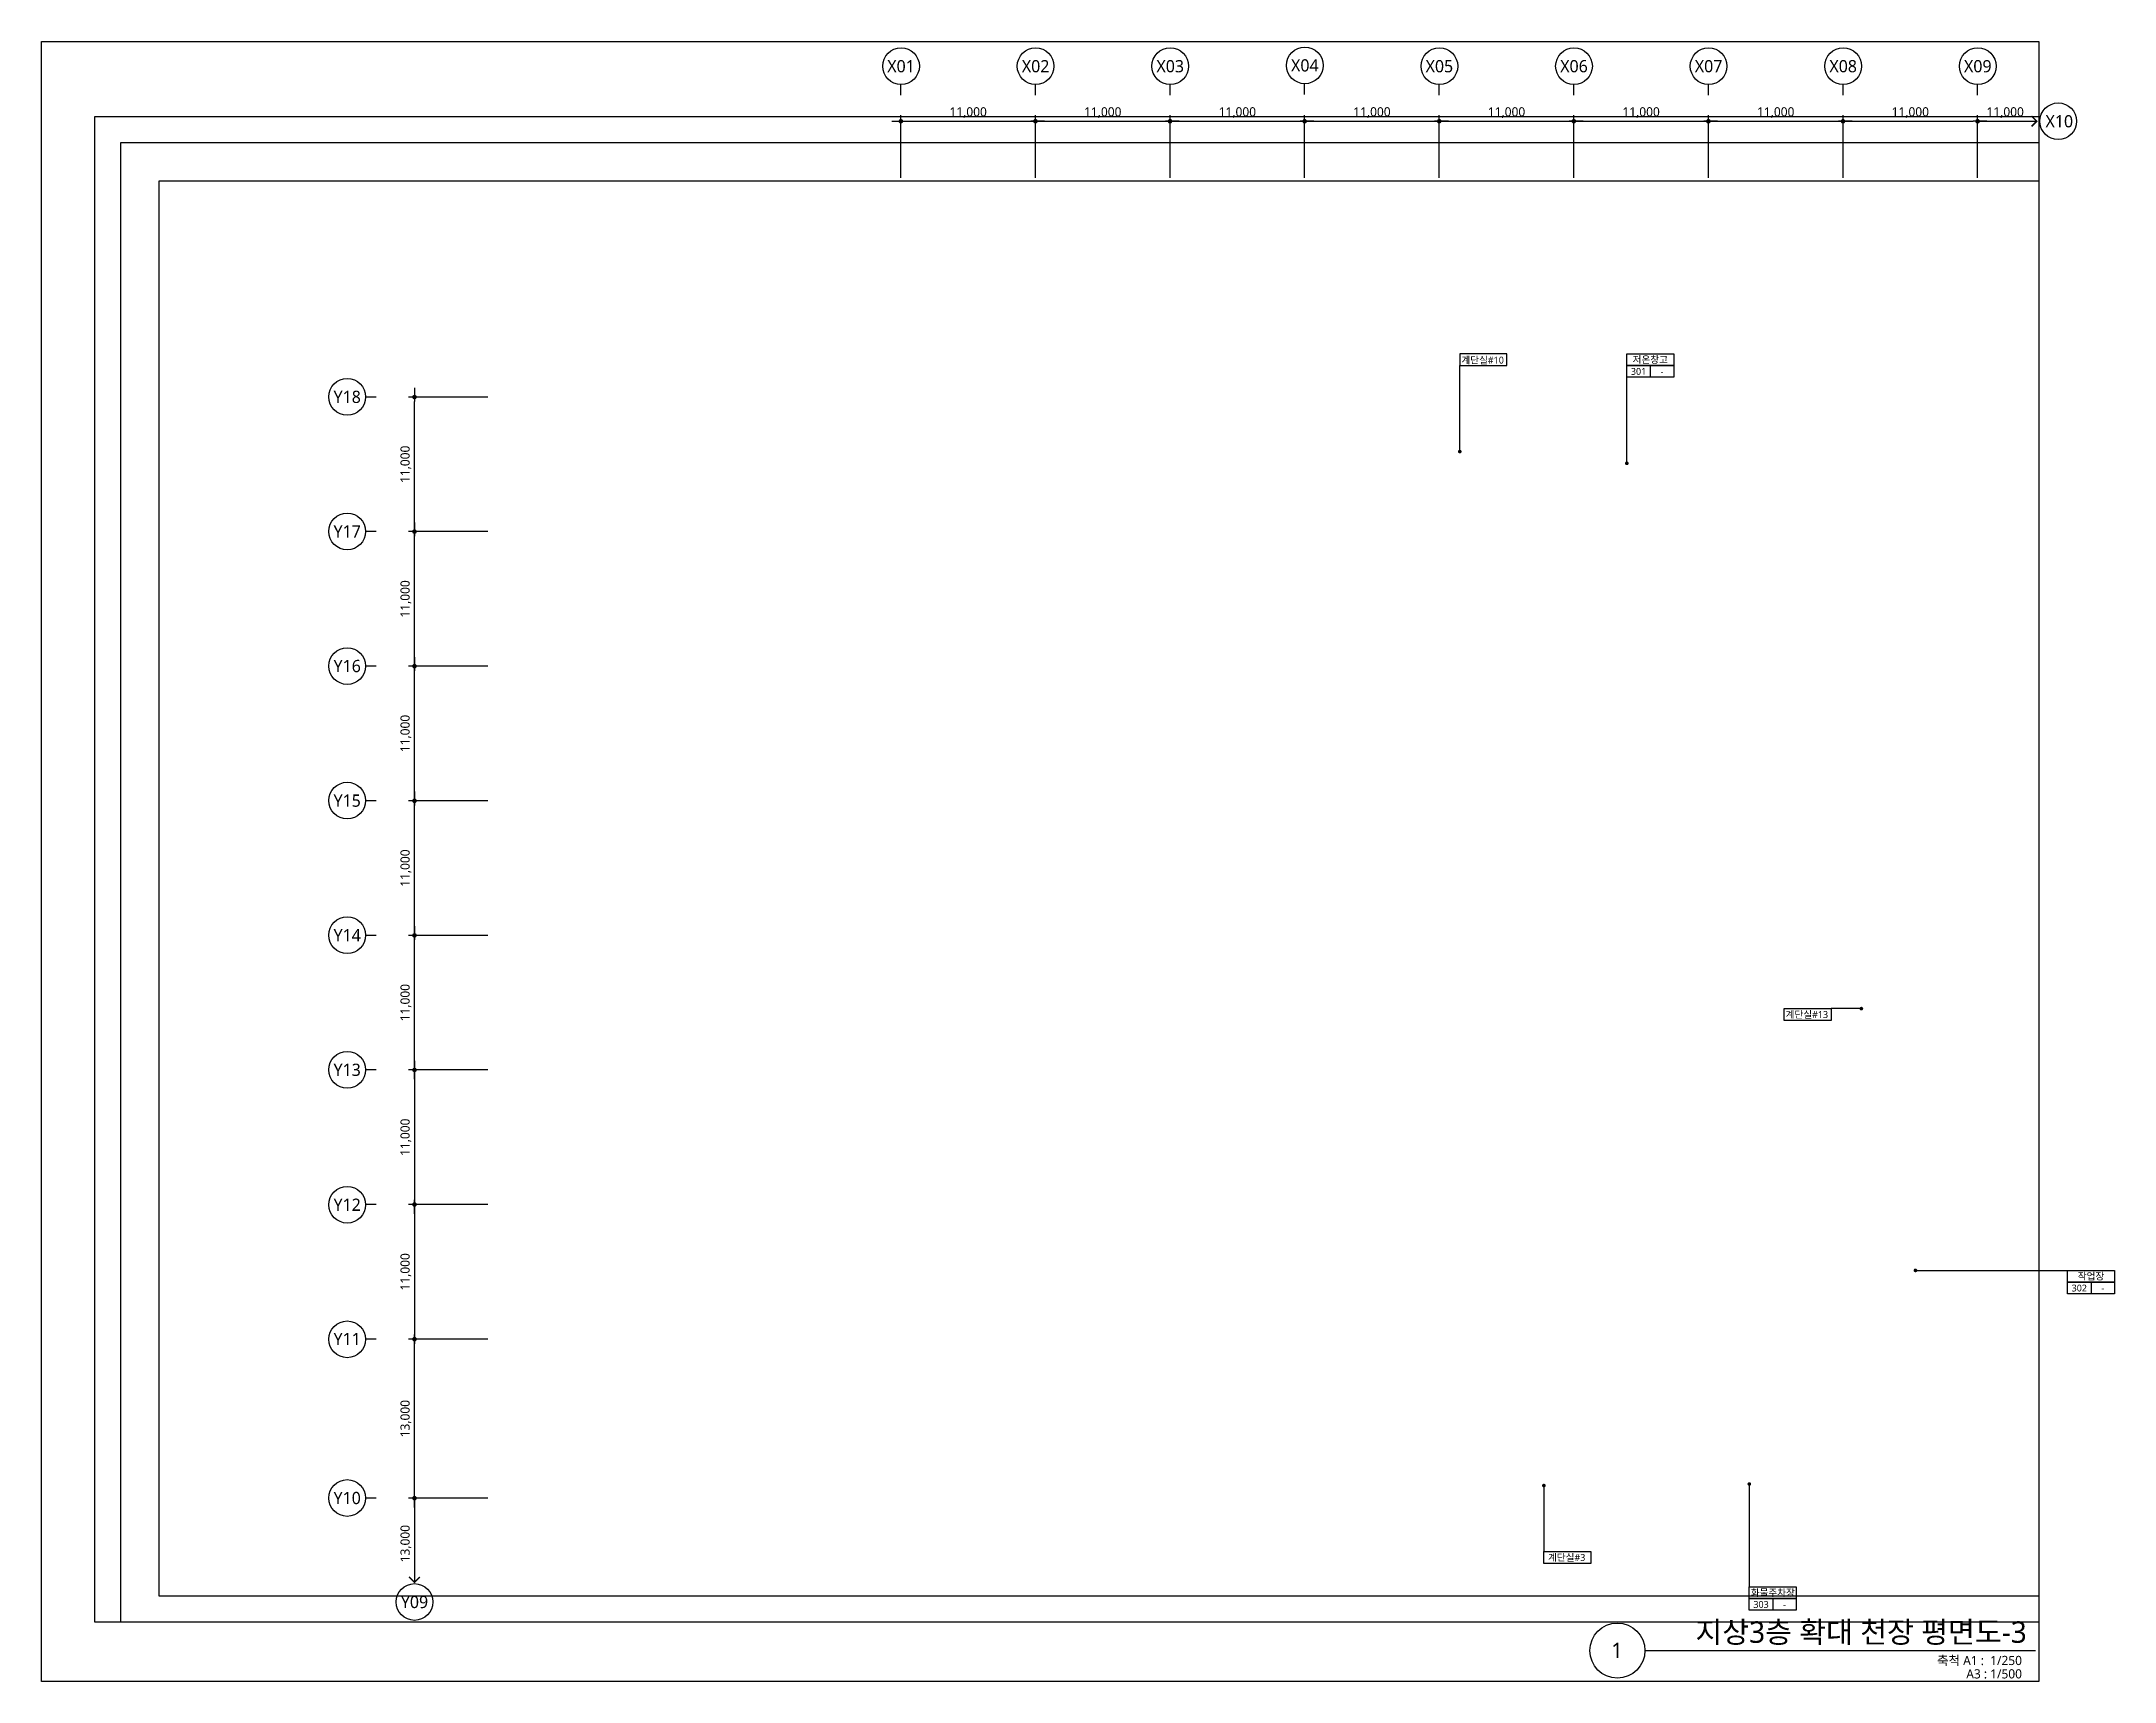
# Model space of a CAD drawing. Header units: millimetres. Extents: x 717452 to 1115512, y -611281 to 2012373.
# Drawn here: x 717452 to 886882, y 987325 to 1121373 of the extents above; entities that cross this region are included whole.
import ezdxf
from ezdxf.enums import TextEntityAlignment as Align

# ---------------------------------------------------------------- set-up
doc = ezdxf.new("R2010")
doc.units = ezdxf.units.MM
doc.header["$PDSIZE"] = -10
doc.layers.get('0').update_dxf_attribs({"linetype": 'CONTINUOUS'})
doc.layers.get('DEFPOINTS').update_dxf_attribs({"color": 146, "linetype": 'CONTINUOUS'})
for name, color, linetype, lineweight in [('A-AXIS-BUBL', 7, 'CONTINUOUS', 25), ('A-DIMS', 7, 'CONTINUOUS', 25), ('A-MKXS-LEAD', 7, 'CONTINUOUS', 25), ('A-MKXX-NAME', 3, 'CONTINUOUS', 25), ('A-MKXX-SYMB', 7, 'CONTINUOUS', 25), ('A-XXXX-SYMB', 7, 'CONTINUOUS', 25), ('A-XXXX-TXT1', 3, 'CONTINUOUS', 25), ('A-XXXX-TXT2', 3, 'CONTINUOUS', 25)]:
    doc.layers.add(name, color=color, linetype=linetype, lineweight=lineweight)
doc.styles.add('HY울릉도L', font='H2GTRE.TTF')
doc.styles.add('맑은 고딕', font='malgun.ttf')
doc.styles.add('맑은고딕', font='malgun.ttf')
doc.dimstyles.new('CDIM', dxfattribs={"dimtxt": 3, "dimasz": 1.5, "dimexe": 2, "dimexo": 1, "dimgap": 1, "dimtad": 1, "dimdec": 0, "dimrnd": 0.5, "dimzin": 0, "dimdsep": 32, "dimlunit": 6, "dimtxsty": 'HY울릉도L', "dimblk1": '_CIDOT', "dimblk2": '_CIDOT', "dimsah": 1, "dimcen": 5.5, "dimclrd": 2, "dimclre": 2, "dimclrt": 7, "dimadec": 0, "dimazin": 0, "dimtfac": 1, "dimtdec": 0, "dimtix": 1, "dimtmove": 2, "dimatfit": 1, "dimldrblk": '_CIDOT', "dimfxl": 1, "dimtolj": 1, "dimtzin": 0, "dimlwd": -1, "dimarcsym": 0})

msp = doc.modelspace()

# ---------------------------------------------------------------- texts
at = {"layer": 'A-MKXX-NAME', "style": '맑은고딕'}
for s, p in [('계단실#10', (835237, 1095330)), ('301', (847981, 1094407)), ('저온창고', (848941, 1095367)), ('-', (849901, 1094407)), ('계단실#13', (861736, 1041844)), ('작업장', (884962, 1020448)), ('302', (884002, 1019488)), ('-', (885922, 1019488)), ('계단실#3', (842106, 997465)), ('화물주차장', (858953, 994587)), ('303', (857993, 993627)), ('-', (859913, 993627))]:
    msp.add_text(s, height=560, dxfattribs=at).set_placement(p, align=Align.MIDDLE_CENTER)
at = {"layer": 'A-XXXX-TXT1', "style": '맑은 고딕'}
msp.add_text('지상3층 확대 천장 평면도-3', height=1750, dxfattribs=at).set_placement((879706, 989967), align=Align.BOTTOM_RIGHT)
msp.add_text('1', height=1250, dxfattribs=at).set_placement((846221, 989881), align=Align.MIDDLE)
for s, p in [('축척 A1 :  1/250', (879317, 989423)), ('A3 : 1/500', (879317, 988329))]:
    msp.add_text(s, height=750, dxfattribs=at).set_placement(p, align=Align.TOP_RIGHT)

# ---------------------------------------------------------------- blocks, each defined once
blk = doc.blocks.new('_CIDOT')
at = {"color": 0, "linetype": 'ByBlock'}
blk.add_line((2, 0), (-1, 0), dxfattribs=at)
at = {"color": 0, "linetype": 'ByBlock', "const_width": 0.5}
blk.add_lwpolyline([(-0.25, 0, 1), (0.25, 0, 1)], format="xyb", close=True, dxfattribs=at)
blk = doc.blocks.new('*D251')
at = {"layer": 'A-DIMS', "lineweight": -2, "transparency": 16777216}
for p, q in [((53789, 35213), (47289, 35213)), ((53789, 22213), (47289, 22213))]:
    blk.add_line(p, q, dxfattribs=at)
at = {"layer": 'A-DIMS', "transparency": 16777216}
blk.add_line((47789, 22588), (47789, 34838), dxfattribs=at)
at = {"layer": 'DEFPOINTS', "color": 0, "transparency": 16777216}
for p in [(47789, 35213), (54039, 35213), (54039, 22213)]:
    blk.add_point(p, dxfattribs=at)
at = {"layer": 'A-DIMS', "transparency": 16777216, "xscale": 375, "yscale": 375, "zscale": 375}
for p, rotation in [((47789, 35213), 90), ((47789, 22213), 270)]:
    blk.add_blockref('_CIDOT', p, dxfattribs=dict(at, rotation=rotation))
at = {"layer": 'A-DIMS', "color": 3, "transparency": 16777216, "insert": (47086, 28713), "char_height": 750, "attachment_point": 5, "rotation": 90, "style": '맑은고딕'}
blk.add_mtext('\\A1;13,000', dxfattribs=at)
blk = doc.blocks.new('*D252')
at = {"layer": 'A-DIMS', "lineweight": -2, "transparency": 16777216}
for p, q in [((53789, 90213), (47289, 90213)), ((53789, 79213), (47289, 79213))]:
    blk.add_line(p, q, dxfattribs=at)
at = {"layer": 'A-DIMS', "transparency": 16777216}
blk.add_line((47789, 79588), (47789, 89838), dxfattribs=at)
at = {"layer": 'DEFPOINTS', "color": 0, "transparency": 16777216}
for p in [(47789, 90213), (54039, 90213), (54039, 79213)]:
    blk.add_point(p, dxfattribs=at)
at = {"layer": 'A-DIMS', "transparency": 16777216, "xscale": 375, "yscale": 375, "zscale": 375}
for p, rotation in [((47789, 90213), 90), ((47789, 79213), 270)]:
    blk.add_blockref('_CIDOT', p, dxfattribs=dict(at, rotation=rotation))
at = {"layer": 'A-DIMS', "color": 3, "transparency": 16777216, "insert": (47086, 84713), "char_height": 750, "attachment_point": 5, "rotation": 90, "style": '맑은고딕'}
blk.add_mtext('\\A1;11,000', dxfattribs=at)
blk = doc.blocks.new('*D253')
at = {"layer": 'A-DIMS', "lineweight": -2, "transparency": 16777216}
for p, q in [((53789, 79213), (47289, 79213)), ((53789, 68213), (47289, 68213))]:
    blk.add_line(p, q, dxfattribs=at)
at = {"layer": 'A-DIMS', "transparency": 16777216}
blk.add_line((47789, 68588), (47789, 78838), dxfattribs=at)
at = {"layer": 'DEFPOINTS', "color": 0, "transparency": 16777216}
for p in [(47789, 79213), (54039, 79213), (54039, 68213)]:
    blk.add_point(p, dxfattribs=at)
at = {"layer": 'A-DIMS', "transparency": 16777216, "xscale": 375, "yscale": 375, "zscale": 375}
for p, rotation in [((47789, 79213), 90), ((47789, 68213), 270)]:
    blk.add_blockref('_CIDOT', p, dxfattribs=dict(at, rotation=rotation))
at = {"layer": 'A-DIMS', "color": 3, "transparency": 16777216, "insert": (47086, 73713), "char_height": 750, "attachment_point": 5, "rotation": 90, "style": '맑은고딕'}
blk.add_mtext('\\A1;11,000', dxfattribs=at)
blk = doc.blocks.new('*D254')
at = {"layer": 'A-DIMS', "lineweight": -2, "transparency": 16777216}
for p, q in [((53789, 68213), (47289, 68213)), ((53789, 57213), (47289, 57213))]:
    blk.add_line(p, q, dxfattribs=at)
at = {"layer": 'A-DIMS', "transparency": 16777216}
blk.add_line((47789, 57588), (47789, 67838), dxfattribs=at)
at = {"layer": 'DEFPOINTS', "color": 0, "transparency": 16777216}
for p in [(47789, 68213), (54039, 68213), (54039, 57213)]:
    blk.add_point(p, dxfattribs=at)
at = {"layer": 'A-DIMS', "transparency": 16777216, "xscale": 375, "yscale": 375, "zscale": 375}
for p, rotation in [((47789, 68213), 90), ((47789, 57213), 270)]:
    blk.add_blockref('_CIDOT', p, dxfattribs=dict(at, rotation=rotation))
at = {"layer": 'A-DIMS', "color": 3, "transparency": 16777216, "insert": (47086, 62713), "char_height": 750, "attachment_point": 5, "rotation": 90, "style": '맑은고딕'}
blk.add_mtext('\\A1;11,000', dxfattribs=at)
blk = doc.blocks.new('*D255')
at = {"layer": 'A-DIMS', "lineweight": -2, "transparency": 16777216}
for p, q in [((53789, 46213), (47289, 46213)), ((53789, 35213), (47289, 35213))]:
    blk.add_line(p, q, dxfattribs=at)
at = {"layer": 'A-DIMS', "transparency": 16777216}
blk.add_line((47789, 45838), (47789, 35588), dxfattribs=at)
at = {"layer": 'DEFPOINTS', "color": 0, "transparency": 16777216}
for p in [(54039, 46213), (47789, 35213), (54039, 35213)]:
    blk.add_point(p, dxfattribs=at)
at = {"layer": 'A-DIMS', "transparency": 16777216, "xscale": 375, "yscale": 375, "zscale": 375}
for p, rotation in [((47789, 46213), 90), ((47789, 35213), 270)]:
    blk.add_blockref('_CIDOT', p, dxfattribs=dict(at, rotation=rotation))
at = {"layer": 'A-DIMS', "color": 3, "transparency": 16777216, "insert": (47086, 40713), "char_height": 750, "attachment_point": 5, "rotation": 90, "style": '맑은고딕'}
blk.add_mtext('\\A1;11,000', dxfattribs=at)
blk = doc.blocks.new('*D256')
at = {"layer": 'A-DIMS', "lineweight": -2, "transparency": 16777216}
for p, q in [((53789, 57213), (47289, 57213)), ((53789, 46213), (47289, 46213))]:
    blk.add_line(p, q, dxfattribs=at)
at = {"layer": 'A-DIMS', "transparency": 16777216}
blk.add_line((47789, 56838), (47789, 46588), dxfattribs=at)
at = {"layer": 'DEFPOINTS', "color": 0, "transparency": 16777216}
for p in [(54039, 57213), (47789, 46213), (54039, 46213)]:
    blk.add_point(p, dxfattribs=at)
at = {"layer": 'A-DIMS', "transparency": 16777216, "xscale": 375, "yscale": 375, "zscale": 375}
for p, rotation in [((47789, 57213), 90), ((47789, 46213), 270)]:
    blk.add_blockref('_CIDOT', p, dxfattribs=dict(at, rotation=rotation))
at = {"layer": 'A-DIMS', "color": 3, "transparency": 16777216, "insert": (47086, 51713), "char_height": 750, "attachment_point": 5, "rotation": 90, "style": '맑은고딕'}
blk.add_mtext('\\A1;11,000', dxfattribs=at)
blk = doc.blocks.new('*D257')
at = {"layer": 'A-DIMS', "lineweight": -2, "transparency": 16777216}
for p, q in [((53789, 101213), (47289, 101213)), ((53789, 90213), (47289, 90213))]:
    blk.add_line(p, q, dxfattribs=at)
at = {"layer": 'A-DIMS', "transparency": 16777216}
blk.add_line((47789, 90588), (47789, 100838), dxfattribs=at)
at = {"layer": 'DEFPOINTS', "color": 0, "transparency": 16777216}
for p in [(47789, 101213), (54039, 101213), (54039, 90213)]:
    blk.add_point(p, dxfattribs=at)
at = {"layer": 'A-DIMS', "transparency": 16777216, "xscale": 375, "yscale": 375, "zscale": 375}
for p, rotation in [((47789, 101213), 90), ((47789, 90213), 270)]:
    blk.add_blockref('_CIDOT', p, dxfattribs=dict(at, rotation=rotation))
at = {"layer": 'A-DIMS', "color": 3, "transparency": 16777216, "insert": (47086, 95713), "char_height": 750, "attachment_point": 5, "rotation": 90, "style": '맑은고딕'}
blk.add_mtext('\\A1;11,000', dxfattribs=at)
blk = doc.blocks.new('*D258')
at = {"layer": 'A-DIMS', "lineweight": -2, "transparency": 16777216}
for p, q in [((53789, 112213), (47289, 112213)), ((53789, 101213), (47289, 101213))]:
    blk.add_line(p, q, dxfattribs=at)
at = {"layer": 'A-DIMS', "transparency": 16777216}
blk.add_line((47789, 101588), (47789, 111838), dxfattribs=at)
at = {"layer": 'DEFPOINTS', "color": 0, "transparency": 16777216}
for p in [(47789, 112213), (54039, 112213), (54039, 101213)]:
    blk.add_point(p, dxfattribs=at)
at = {"layer": 'A-DIMS', "transparency": 16777216, "xscale": 375, "yscale": 375, "zscale": 375}
for p, rotation in [((47789, 112213), 90), ((47789, 101213), 270)]:
    blk.add_blockref('_CIDOT', p, dxfattribs=dict(at, rotation=rotation))
at = {"layer": 'A-DIMS', "color": 3, "transparency": 16777216, "insert": (47086, 106713), "char_height": 750, "attachment_point": 5, "rotation": 90, "style": '맑은고딕'}
blk.add_mtext('\\A1;11,000', dxfattribs=at)
blk = doc.blocks.new('*D259')
at = {"layer": 'A-DIMS', "lineweight": -2, "transparency": 16777216}
for p, q in [((164539, 130138), (164539, 135254)), ((175539, 130138), (175539, 135254))]:
    blk.add_line(p, q, dxfattribs=at)
at = {"layer": 'A-DIMS', "transparency": 16777216}
blk.add_line((164914, 134754), (175164, 134754), dxfattribs=at)
at = {"layer": 'DEFPOINTS', "color": 0, "transparency": 16777216}
for p in [(175539, 134754), (164539, 129888), (175539, 129888)]:
    blk.add_point(p, dxfattribs=at)
at = {"layer": 'A-DIMS', "transparency": 16777216, "xscale": 375, "yscale": 375, "zscale": 375, "rotation": 180}
blk.add_blockref('_CIDOT', (164539, 134754), dxfattribs=at)
at = {"layer": 'A-DIMS', "transparency": 16777216, "xscale": 375, "yscale": 375, "zscale": 375}
blk.add_blockref('_CIDOT', (175539, 134754), dxfattribs=at)
at = {"layer": 'A-DIMS', "color": 3, "transparency": 16777216, "insert": (170039, 135457), "char_height": 750, "attachment_point": 5, "style": '맑은고딕'}
blk.add_mtext('\\A1;11,000', dxfattribs=at)
blk = doc.blocks.new('*D260')
at = {"layer": 'A-DIMS', "lineweight": -2, "transparency": 16777216}
for p, q in [((153539, 130138), (153539, 135254)), ((164539, 130138), (164539, 135254))]:
    blk.add_line(p, q, dxfattribs=at)
at = {"layer": 'A-DIMS', "transparency": 16777216}
blk.add_line((153914, 134754), (164164, 134754), dxfattribs=at)
at = {"layer": 'DEFPOINTS', "color": 0, "transparency": 16777216}
for p in [(164539, 134754), (153539, 129888), (164539, 129888)]:
    blk.add_point(p, dxfattribs=at)
at = {"layer": 'A-DIMS', "transparency": 16777216, "xscale": 375, "yscale": 375, "zscale": 375, "rotation": 180}
blk.add_blockref('_CIDOT', (153539, 134754), dxfattribs=at)
at = {"layer": 'A-DIMS', "transparency": 16777216, "xscale": 375, "yscale": 375, "zscale": 375}
blk.add_blockref('_CIDOT', (164539, 134754), dxfattribs=at)
at = {"layer": 'A-DIMS', "color": 3, "transparency": 16777216, "insert": (159039, 135457), "char_height": 750, "attachment_point": 5, "style": '맑은고딕'}
blk.add_mtext('\\A1;11,000', dxfattribs=at)
blk = doc.blocks.new('*D261')
at = {"layer": 'A-DIMS', "lineweight": -2, "transparency": 16777216}
for p, q in [((142539, 130138), (142539, 135254)), ((153539, 130138), (153539, 135254))]:
    blk.add_line(p, q, dxfattribs=at)
at = {"layer": 'A-DIMS', "transparency": 16777216}
blk.add_line((142914, 134754), (153164, 134754), dxfattribs=at)
at = {"layer": 'DEFPOINTS', "color": 0, "transparency": 16777216}
for p in [(153539, 134754), (142539, 129888), (153539, 129888)]:
    blk.add_point(p, dxfattribs=at)
at = {"layer": 'A-DIMS', "transparency": 16777216, "xscale": 375, "yscale": 375, "zscale": 375, "rotation": 180}
blk.add_blockref('_CIDOT', (142539, 134754), dxfattribs=at)
at = {"layer": 'A-DIMS', "transparency": 16777216, "xscale": 375, "yscale": 375, "zscale": 375}
blk.add_blockref('_CIDOT', (153539, 134754), dxfattribs=at)
at = {"layer": 'A-DIMS', "color": 3, "transparency": 16777216, "insert": (148039, 135457), "char_height": 750, "attachment_point": 5, "style": '맑은고딕'}
blk.add_mtext('\\A1;11,000', dxfattribs=at)
blk = doc.blocks.new('*D262')
at = {"layer": 'A-DIMS', "lineweight": -2, "transparency": 16777216}
for p, q in [((131539, 130138), (131539, 135254)), ((142539, 130138), (142539, 135254))]:
    blk.add_line(p, q, dxfattribs=at)
at = {"layer": 'A-DIMS', "transparency": 16777216}
blk.add_line((131914, 134754), (142164, 134754), dxfattribs=at)
at = {"layer": 'DEFPOINTS', "color": 0, "transparency": 16777216}
for p in [(142539, 134754), (131539, 129888), (142539, 129888)]:
    blk.add_point(p, dxfattribs=at)
at = {"layer": 'A-DIMS', "transparency": 16777216, "xscale": 375, "yscale": 375, "zscale": 375, "rotation": 180}
blk.add_blockref('_CIDOT', (131539, 134754), dxfattribs=at)
at = {"layer": 'A-DIMS', "transparency": 16777216, "xscale": 375, "yscale": 375, "zscale": 375}
blk.add_blockref('_CIDOT', (142539, 134754), dxfattribs=at)
at = {"layer": 'A-DIMS', "color": 3, "transparency": 16777216, "insert": (137039, 135457), "char_height": 750, "attachment_point": 5, "style": '맑은고딕'}
blk.add_mtext('\\A1;11,000', dxfattribs=at)
blk = doc.blocks.new('*D263')
at = {"layer": 'A-DIMS', "lineweight": -2, "transparency": 16777216}
for p, q in [((120539, 130138), (120539, 135254)), ((131539, 130138), (131539, 135254))]:
    blk.add_line(p, q, dxfattribs=at)
at = {"layer": 'A-DIMS', "transparency": 16777216}
blk.add_line((120914, 134754), (131164, 134754), dxfattribs=at)
at = {"layer": 'DEFPOINTS', "color": 0, "transparency": 16777216}
for p in [(131539, 134754), (120539, 129888), (131539, 129888)]:
    blk.add_point(p, dxfattribs=at)
at = {"layer": 'A-DIMS', "transparency": 16777216, "xscale": 375, "yscale": 375, "zscale": 375, "rotation": 180}
blk.add_blockref('_CIDOT', (120539, 134754), dxfattribs=at)
at = {"layer": 'A-DIMS', "transparency": 16777216, "xscale": 375, "yscale": 375, "zscale": 375}
blk.add_blockref('_CIDOT', (131539, 134754), dxfattribs=at)
at = {"layer": 'A-DIMS', "color": 3, "transparency": 16777216, "insert": (126039, 135457), "char_height": 750, "attachment_point": 5, "style": '맑은고딕'}
blk.add_mtext('\\A1;11,000', dxfattribs=at)
blk = doc.blocks.new('*D264')
at = {"layer": 'A-DIMS', "lineweight": -2, "transparency": 16777216}
for p, q in [((109539, 130138), (109539, 135254)), ((120539, 130138), (120539, 135254))]:
    blk.add_line(p, q, dxfattribs=at)
at = {"layer": 'A-DIMS', "transparency": 16777216}
blk.add_line((109914, 134754), (120164, 134754), dxfattribs=at)
at = {"layer": 'DEFPOINTS', "color": 0, "transparency": 16777216}
for p in [(120539, 134754), (109539, 129888), (120539, 129888)]:
    blk.add_point(p, dxfattribs=at)
at = {"layer": 'A-DIMS', "transparency": 16777216, "xscale": 375, "yscale": 375, "zscale": 375, "rotation": 180}
blk.add_blockref('_CIDOT', (109539, 134754), dxfattribs=at)
at = {"layer": 'A-DIMS', "transparency": 16777216, "xscale": 375, "yscale": 375, "zscale": 375}
blk.add_blockref('_CIDOT', (120539, 134754), dxfattribs=at)
at = {"layer": 'A-DIMS', "color": 3, "transparency": 16777216, "insert": (115039, 135457), "char_height": 750, "attachment_point": 5, "style": '맑은고딕'}
blk.add_mtext('\\A1;11,000', dxfattribs=at)
blk = doc.blocks.new('*D265')
at = {"layer": 'A-DIMS', "lineweight": -2, "transparency": 16777216}
for p, q in [((98539, 130138), (98539, 135254)), ((109539, 130138), (109539, 135254))]:
    blk.add_line(p, q, dxfattribs=at)
at = {"layer": 'A-DIMS', "transparency": 16777216}
blk.add_line((98914, 134754), (109164, 134754), dxfattribs=at)
at = {"layer": 'DEFPOINTS', "color": 0, "transparency": 16777216}
for p in [(109539, 134754), (98539, 129888), (109539, 129888)]:
    blk.add_point(p, dxfattribs=at)
at = {"layer": 'A-DIMS', "transparency": 16777216, "xscale": 375, "yscale": 375, "zscale": 375, "rotation": 180}
blk.add_blockref('_CIDOT', (98539, 134754), dxfattribs=at)
at = {"layer": 'A-DIMS', "transparency": 16777216, "xscale": 375, "yscale": 375, "zscale": 375}
blk.add_blockref('_CIDOT', (109539, 134754), dxfattribs=at)
at = {"layer": 'A-DIMS', "color": 3, "transparency": 16777216, "insert": (104039, 135457), "char_height": 750, "attachment_point": 5, "style": '맑은고딕'}
blk.add_mtext('\\A1;11,000', dxfattribs=at)
blk = doc.blocks.new('*D266')
at = {"layer": 'A-DIMS', "lineweight": -2, "transparency": 16777216}
for p, q in [((87539, 130138), (87539, 135254)), ((98539, 130138), (98539, 135254))]:
    blk.add_line(p, q, dxfattribs=at)
at = {"layer": 'A-DIMS', "transparency": 16777216}
blk.add_line((87914, 134754), (98164, 134754), dxfattribs=at)
at = {"layer": 'DEFPOINTS', "color": 0, "transparency": 16777216}
for p in [(98539, 134754), (87539, 129888), (98539, 129888)]:
    blk.add_point(p, dxfattribs=at)
at = {"layer": 'A-DIMS', "transparency": 16777216, "xscale": 375, "yscale": 375, "zscale": 375, "rotation": 180}
blk.add_blockref('_CIDOT', (87539, 134754), dxfattribs=at)
at = {"layer": 'A-DIMS', "transparency": 16777216, "xscale": 375, "yscale": 375, "zscale": 375}
blk.add_blockref('_CIDOT', (98539, 134754), dxfattribs=at)
at = {"layer": 'A-DIMS', "color": 3, "transparency": 16777216, "insert": (93039, 135457), "char_height": 750, "attachment_point": 5, "style": '맑은고딕'}
blk.add_mtext('\\A1;11,000', dxfattribs=at)
blk = doc.blocks.new('Dim250-3')
at = {"const_width": 125}
for points in [[(179947, 135181.2), (180373.9, 134754.3), (179947, 134327.4)], [(47346.7, 15779.3), (47788.6, 15337.4), (48230.5, 15779.3)]]:
    blk.add_lwpolyline(points, dxfattribs=at)
at = {"layer": 'A-AXIS-BUBL', "ltscale": 0.2}
for p, q in [((87538.6, 136879.3), (87538.6, 137754.4)), ((98538.6, 136879.3), (98538.6, 137754.4)), ((109538.6, 136879.3), (109538.6, 137754.4)), ((120538.6, 136945.4), (120538.6, 137820.5)), ((131537.8, 136879.3), (131537.8, 137754.4)), ((142538.6, 136879.3), (142538.6, 137754.4)), ((153538.6, 136879.3), (153538.6, 137754.4)), ((164538.6, 136879.3), (164538.6, 137754.4)), ((175538.6, 136879.3), (175538.6, 137754.4)), ((44663.6, 112213.1), (43788.5, 112213.1)), ((44663.6, 101213.1), (43788.5, 101213.1)), ((44663.6, 90213.1), (43788.5, 90213.1)), ((44663.6, 79213.1), (43788.5, 79213.1)), ((44663.6, 68213.1), (43788.5, 68213.1)), ((44663.6, 57213.1), (43788.5, 57213.1)), ((44663.6, 46213.1), (43788.5, 46213.1)), ((44663.6, 35213.1), (43788.5, 35213.1)), ((44663.6, 22213.1), (43788.5, 22213.1))]:
    blk.add_line(p, q, dxfattribs=at)
for centre in [(87553.3, 139254.3), (98553.3, 139254.3), (109553.3, 139254.3), (120553.3, 139320.4), (131552.5, 139254.3), (142553.3, 139254.3), (153553.3, 139254.3), (164553.3, 139254.3), (175553.3, 139254.3), (42288.6, 112227.8), (42288.6, 101227.8), (42288.6, 90227.8), (42288.6, 79227.8), (42288.6, 68227.8), (42288.6, 57227.8), (42288.6, 46198.4), (42288.6, 35198.4), (42288.6, 22227.8), (47788.6, 13729.1)]:
    blk.add_circle(centre, 1500, dxfattribs=at)
at = {"layer": 'A-DIMS'}
for p, q in [((175538.6, 134754.3), (180373.9, 134754.3)), ((47788.6, 22213.1), (47788.6, 15337.4))]:
    blk.add_line(p, q, dxfattribs=at)
at = {"layer": 'A-XXXX-SYMB'}
blk.add_circle((182128.1, 134754.3), 1500, dxfattribs=at)
at = {"layer": 'A-DIMS', "color": 3, "insert": (177792.7, 135456.7), "char_height": 750, "attachment_point": 5, "style": '맑은고딕'}
blk.add_mtext('\\A1;11,000', dxfattribs=at)
at = {"layer": 'A-DIMS', "color": 3, "insert": (47088.2, 18496.9), "char_height": 750, "attachment_point": 5, "rotation": 90, "style": '맑은고딕'}
blk.add_mtext('\\A1;13,000', dxfattribs=at)
at = {"layer": 'A-XXXX-TXT2', "ltscale": 0.2, "style": '맑은고딕'}
for s, p in [('X01', (87553.3, 139254.3)), ('X02', (98553.3, 139254.3)), ('X03', (109553.3, 139254.3)), ('X04', (120553.3, 139320.4)), ('X05', (131552.5, 139254.3)), ('X06', (142553.3, 139254.3)), ('X07', (153553.3, 139254.3)), ('X08', (164553.3, 139254.3)), ('X09', (175553.3, 139254.3)), ('X10', (182216.4, 134754.3)), ('Y18', (42288.6, 112227.8)), ('Y17', (42288.6, 101227.8)), ('Y16', (42288.6, 90227.8)), ('Y15', (42288.6, 79227.8)), ('Y14', (42288.6, 68227.8)), ('Y13', (42288.6, 57227.8)), ('Y12', (42288.6, 46199.1)), ('Y11', (42288.6, 35227.8)), ('Y10', (42288.6, 22227.8)), ('Y09', (47788.6, 13729.7))]:
    blk.add_text(s, height=1000, dxfattribs=at).set_placement(p, align=Align.MIDDLE_CENTER)
at = {"layer": 'A-DIMS'}
for p1, p2, distance, picture, middle in [((87538.6, 129888.1), (98538.6, 129888.1), 4866.2, '*D266', (93038.6, 135456.7)), ((98538.6, 129888.1), (109538.6, 129888.1), 4866.2, '*D265', (104038.6, 135456.7)), ((109538.6, 129888.1), (120538.6, 129888.1), 4866.2, '*D264', (115038.6, 135456.7)), ((120538.6, 129888.1), (131538.6, 129888.1), 4866.2, '*D263', (126038.6, 135456.7)), ((131538.6, 129888.1), (142538.6, 129888.1), 4866.2, '*D262', (137038.6, 135456.7)), ((142538.6, 129888.1), (153538.6, 129888.1), 4866.2, '*D261', (148038.6, 135456.7)), ((153538.6, 129888.1), (164538.6, 129888.1), 4866.2, '*D260', (159038.6, 135456.7)), ((164538.6, 129888.1), (175538.6, 129888.1), 4866.2, '*D259', (170038.6, 135456.7)), ((54038.6, 101213.1), (54038.6, 112213.1), 6250, '*D258', (47086.2, 106713.1)), ((54038.6, 90213.1), (54038.6, 101213.1), 6250, '*D257', (47086.2, 95713.1)), ((54038.6, 79213.1), (54038.6, 90213.1), 6250, '*D252', (47086.2, 84713.1)), ((54038.6, 68213.1), (54038.6, 79213.1), 6250, '*D253', (47086.2, 73713.1)), ((54038.6, 57213.1), (54038.6, 68213.1), 6250, '*D254', (47086.2, 62713.1)), ((54038.6, 57213.1), (54038.6, 46213.1), -6250, '*D256', (47086.2, 51713.1)), ((54038.6, 46213.1), (54038.6, 35213.1), -6250, '*D255', (47086.2, 40713.1)), ((54038.6, 22213.1), (54038.6, 35213.1), 6250, '*D251', (47086.2, 28713.1))]:
    dim = blk.add_aligned_dim(p1=p1, p2=p2, distance=distance, dimstyle='CDIM', override={"dimscale": 250, "dimtxsty": '맑은고딕', "dimclrd": 256, "dimclre": 256, "dimclrt": 3}, dxfattribs=at)
    dim.commit()
    dim.dimension.update_dxf_attribs({"geometry": picture, "text_midpoint": middle})

# ---------------------------------------------------------------- linework, layer by layer
at = {"layer": 'A-MKXS-LEAD'}
for p, q in [((833371, 1087853), (833371, 1094887)), ((847021, 1086893), (847021, 1093927)), ((866190, 1042324), (863710, 1042324)), ((870609, 1020928), (883042, 1020928)), ((840240, 1003342), (840240, 997945)), ((857033, 1003467), (857033, 995067))]:
    msp.add_line(p, q, dxfattribs=at)
at = {"layer": 'A-MKXS-LEAD', "const_width": 150}
for points in [[(833446, 1087853, -1), (833296, 1087853, -1)], [(847096, 1086893, -1), (846946, 1086893, -1)], [(866190, 1042249, 1), (866190, 1042399, 1)], [(870609, 1021003, 1), (870609, 1020853, 1)], [(840315, 1003342, 1), (840165, 1003342, 1)], [(857108, 1003467, 1), (856958, 1003467, 1)]]:
    msp.add_lwpolyline(points, format="xyb", close=True, dxfattribs=at)
at = {"layer": 'A-MKXX-SYMB'}
for p, q in [((848941, 1094887), (848941, 1093927)), ((884962, 1019968), (884962, 1019008)), ((858953, 994107), (858953, 993147))]:
    msp.add_line(p, q, dxfattribs=at)
for points in [[(837211, 1095847), (833371, 1095847), (833371, 1094887), (837211, 1094887)], [(850861, 1094887), (847021, 1094887), (847021, 1095847), (850861, 1095847)], [(850861, 1093927), (847021, 1093927), (847021, 1094887), (850861, 1094887)], [(863710, 1041364), (859870, 1041364), (859870, 1042324), (863710, 1042324)], [(886882, 1019968), (883042, 1019968), (883042, 1020928), (886882, 1020928)], [(886882, 1019008), (883042, 1019008), (883042, 1019968), (886882, 1019968)], [(844080, 996985), (840240, 996985), (840240, 997945), (844080, 997945)], [(860873, 994107), (857033, 994107), (857033, 995067), (860873, 995067)], [(860873, 993147), (857033, 993147), (857033, 994107), (860873, 994107)]]:
    msp.add_lwpolyline(points, close=True, dxfattribs=at)
at = {"layer": 'A-XXXX-SYMB'}
msp.add_line((848500, 989854), (880421, 989854), dxfattribs=at)
msp.add_circle((846250, 989854), 2250, dxfattribs=at)
at = {"layer": 'DEFPOINTS'}
for points in [[(717452, 1121373), (880690, 1121373), (880690, 987325), (717452, 987325)], [(721827, 1115237), (880690, 1115237), (880690, 992187), (721827, 992187)], [(723952, 1113112), (880690, 1113112), (880690, 992187), (723952, 992187)], [(727077, 1109987), (880690, 1109987), (880690, 994312), (727077, 994312)]]:
    msp.add_lwpolyline(points, close=True, dxfattribs=at)

# ---------------------------------------------------------------- block references
at = {"layer": 'A-DIMS'}
msp.add_blockref('Dim250-3', (700151, 980098), dxfattribs=at)

msp.set_redraw_order([(e.dxf.handle, doc.entitydb.next_handle()) for e in msp.query("TEXT MTEXT ATTDEF DIMENSION ARC_DIMENSION")])  # texts and dimensions are drawn at this point

doc.saveas('drawing.dxf')
